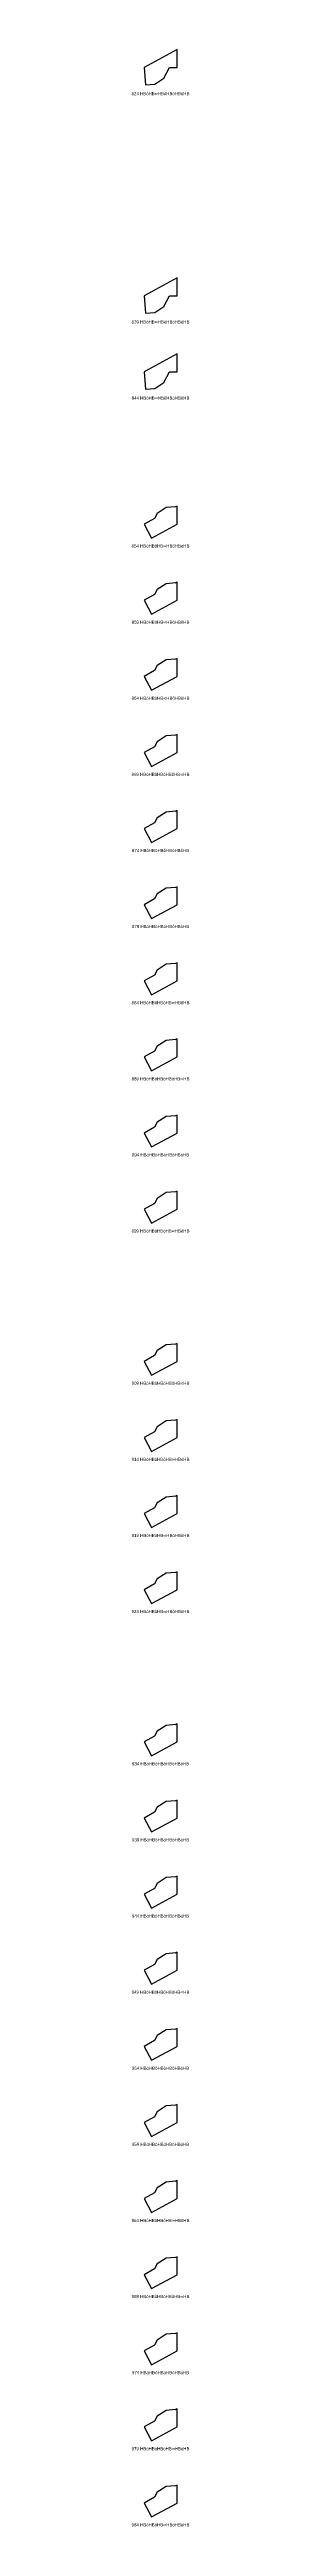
# Model space of a CAD drawing. Header units: millimetres. Extents: x 122552 to 1654769, y -10280102 to 62068.
# Drawn here: x 1476696 to 1496859, y -8240167 to -7372911 of the extents above; entities that cross this region are included whole.
import ezdxf
from ezdxf.enums import TextEntityAlignment as Align

# ---------------------------------------------------------------- set-up
doc = ezdxf.new("R2010")
doc.units = ezdxf.units.MM
doc.styles.add('Arial', font='arial_0.ttf')

msp = doc.modelspace()

# ---------------------------------------------------------------- linework, layer by layer
for points in [[(1489942, -7379199), (1492578, -7379199), (1492578, -7372911), (1480991, -7379199), (1481471, -7385258), (1484759, -7384997), (1487905, -7382952)], [(1489942, -7459145), (1492578, -7459145), (1492578, -7452857), (1480991, -7459145), (1481471, -7465204), (1484759, -7464943), (1487905, -7462898)], [(1489942, -7485794), (1492578, -7485794), (1492578, -7479506), (1480991, -7485794), (1481471, -7491852), (1484759, -7491592), (1487905, -7489547)], [(1483627, -7543949), (1492578, -7539091), (1492578, -7532803), (1492100, -7533063), (1492097, -7533033), (1488810, -7533294), (1485663, -7535339), (1484727, -7537064), (1480991, -7539091)], [(1483627, -7570598), (1492578, -7565740), (1492578, -7559452), (1492100, -7559711), (1492097, -7559682), (1488810, -7559943), (1485663, -7561988), (1484727, -7563712), (1480991, -7565740)], [(1483627, -7597246), (1492578, -7592389), (1492578, -7586100), (1492100, -7586360), (1492097, -7586330), (1488810, -7586591), (1485663, -7588636), (1484727, -7590361), (1480991, -7592389)], [(1483627, -7623895), (1492578, -7619037), (1492578, -7612749), (1492100, -7613009), (1492097, -7612979), (1488810, -7613240), (1485663, -7615285), (1484727, -7617010), (1480991, -7619037)], [(1483627, -7650544), (1492578, -7645686), (1492578, -7639398), (1492100, -7639657), (1492097, -7639628), (1488810, -7639889), (1485663, -7641934), (1484727, -7643658), (1480991, -7645686)], [(1483627, -7677192), (1492578, -7672335), (1492578, -7666046), (1492100, -7666306), (1492097, -7666276), (1488810, -7666537), (1485663, -7668582), (1484727, -7670307), (1480991, -7672335)], [(1483627, -7703841), (1492578, -7698983), (1492578, -7692695), (1492100, -7692955), (1492097, -7692925), (1488810, -7693186), (1485663, -7695231), (1484727, -7696956), (1480991, -7698983)], [(1483627, -7730490), (1492578, -7725632), (1492578, -7719344), (1492100, -7719603), (1492097, -7719574), (1488810, -7719835), (1485663, -7721880), (1484727, -7723604), (1480991, -7725632)], [(1483627, -7757138), (1492578, -7752281), (1492578, -7745992), (1492100, -7746252), (1492097, -7746222), (1488810, -7746483), (1485663, -7748528), (1484727, -7750253), (1480991, -7752281)], [(1483627, -7783787), (1492578, -7778929), (1492578, -7772641), (1492100, -7772901), (1492097, -7772871), (1488810, -7773132), (1485663, -7775177), (1484727, -7776902), (1480991, -7778929)], [(1483627, -7837084), (1492578, -7832227), (1492578, -7825938), (1492100, -7826198), (1492097, -7826168), (1488810, -7826429), (1485663, -7828474), (1484727, -7830199), (1480991, -7832227)], [(1483627, -7863733), (1492578, -7858875), (1492578, -7852587), (1492100, -7852847), (1492097, -7852817), (1488810, -7853078), (1485663, -7855123), (1484727, -7856848), (1480991, -7858875)], [(1483627, -7890382), (1492578, -7885524), (1492578, -7879236), (1492100, -7879495), (1492097, -7879466), (1488810, -7879727), (1485663, -7881772), (1484727, -7883496), (1480991, -7885524)], [(1483627, -7917031), (1492578, -7912173), (1492578, -7905884), (1492100, -7906144), (1492097, -7906114), (1488810, -7906375), (1485663, -7908420), (1484727, -7910145), (1480991, -7912173)], [(1483627, -7970328), (1492578, -7965470), (1492578, -7959182), (1492100, -7959441), (1492097, -7959412), (1488810, -7959673), (1485663, -7961718), (1484727, -7963442), (1480991, -7965470)], [(1483627, -7996977), (1492578, -7992119), (1492578, -7985830), (1492100, -7986090), (1492097, -7986060), (1488810, -7986321), (1485663, -7988366), (1484727, -7990091), (1480991, -7992119)], [(1483627, -8023625), (1492578, -8018767), (1492578, -8012479), (1492100, -8012739), (1492097, -8012709), (1488810, -8012970), (1485663, -8015015), (1484727, -8016740), (1480991, -8018767)], [(1483627, -8050274), (1492578, -8045416), (1492578, -8039128), (1492100, -8039387), (1492097, -8039358), (1488810, -8039619), (1485663, -8041664), (1484727, -8043388), (1480991, -8045416)], [(1483627, -8076923), (1492578, -8072065), (1492578, -8065776), (1492100, -8066036), (1492097, -8066006), (1488810, -8066267), (1485663, -8068312), (1484727, -8070037), (1480991, -8072065)], [(1483627, -8103571), (1492578, -8098713), (1492578, -8092425), (1492100, -8092685), (1492097, -8092655), (1488810, -8092916), (1485663, -8094961), (1484727, -8096686), (1480991, -8098713)], [(1483627, -8130220), (1492578, -8125362), (1492578, -8119074), (1492100, -8119333), (1492097, -8119304), (1488810, -8119565), (1485663, -8121610), (1484727, -8123334), (1480991, -8125362)], [(1483627, -8156869), (1492578, -8152011), (1492578, -8145722), (1492100, -8145982), (1492097, -8145952), (1488810, -8146213), (1485663, -8148258), (1484727, -8149983), (1480991, -8152011)], [(1483627, -8183517), (1492578, -8178659), (1492578, -8172371), (1492100, -8172631), (1492097, -8172601), (1488810, -8172862), (1485663, -8174907), (1484727, -8176632), (1480991, -8178659)], [(1483627, -8210166), (1492578, -8205308), (1492578, -8199020), (1492100, -8199279), (1492097, -8199250), (1488810, -8199511), (1485663, -8201556), (1484727, -8203280), (1480991, -8205308)], [(1483627, -8236815), (1492578, -8231957), (1492578, -8225668), (1492100, -8225928), (1492097, -8225898), (1488810, -8226159), (1485663, -8228204), (1484727, -8229929), (1480991, -8231957)]]:
    msp.add_lwpolyline(points, close=True)

# ---------------------------------------------------------------- texts
at = {"style": 'Arial'}
for s, p in [('824 HBòHB∞HBòHBöHBöHB', (1486784, -7388344)), ('839 HBòHB∞HBöHBöHBòHB', (1486784, -7468290)), ('844 HBòHB∞HBöHBòHBöHB', (1486784, -7494939)), ('854 HBóHBöHB∞HBöHBóHB', (1486784, -7546736)), ('859 HBóHBöHB∞HBòHBòHB', (1486784, -7573384)), ('864 HBóHBöHB∞HBóHBöHB', (1486784, -7600033)), ('869 HBóHBöHBóHBöHB∞HB', (1486784, -7626682)), ('874 HBóHBöHBóHBòHBóHB', (1486784, -7653330)), ('879 HBóHBöHBóHBóHBòHB', (1486784, -7679979)), ('884 HBóHBöHBóHB∞HBöHB', (1486784, -7706628)), ('889 HBóHBöHBòHBòHB∞HB', (1486784, -7733276)), ('894 HBóHBöHBòHBóHBóHB', (1486784, -7759925)), ('899 HBóHBöHBòHB∞HBòHB', (1486784, -7786574)), ('909 HBóHBöHBöHBóHB∞HB', (1486784, -7839871)), ('914 HBóHBöHBöHB∞HBóHB', (1486784, -7866520)), ('919 HBóHBòHB∞HBöHBòHB', (1486784, -7893168)), ('924 HBóHBòHB∞HBòHBöHB', (1486784, -7919817)), ('934 HBóHBòHBóHBöHBóHB', (1486784, -7973114)), ('939 HBóHBòHBóHBòHBòHB', (1486784, -7999763)), ('944 HBóHBòHBóHBóHBöHB', (1486784, -8026412)), ('949 HBóHBòHBòHBöHB∞HB', (1486784, -8053060)), ('954 HBóHBòHBòHBòHBóHB', (1486784, -8079709)), ('959 HBóHBòHBòHBóHBòHB', (1486784, -8106358)), ('964 HBóHBòHBòHB∞HBöHB', (1486784, -8133006)), ('969 HBóHBòHBöHBòHB∞HB', (1486784, -8159655)), ('974 HBóHBòHBöHBóHBóHB', (1486784, -8186304)), ('979 HBóHBòHBöHB∞HBòHB', (1486784, -8212952)), ('984 HBóHBóHB∞HBöHBöHB', (1486784, -8239601))]:
    msp.add_text(s, height=1100, dxfattribs=at).set_placement(p, align=Align.MIDDLE_CENTER)

doc.saveas('drawing.dxf')
